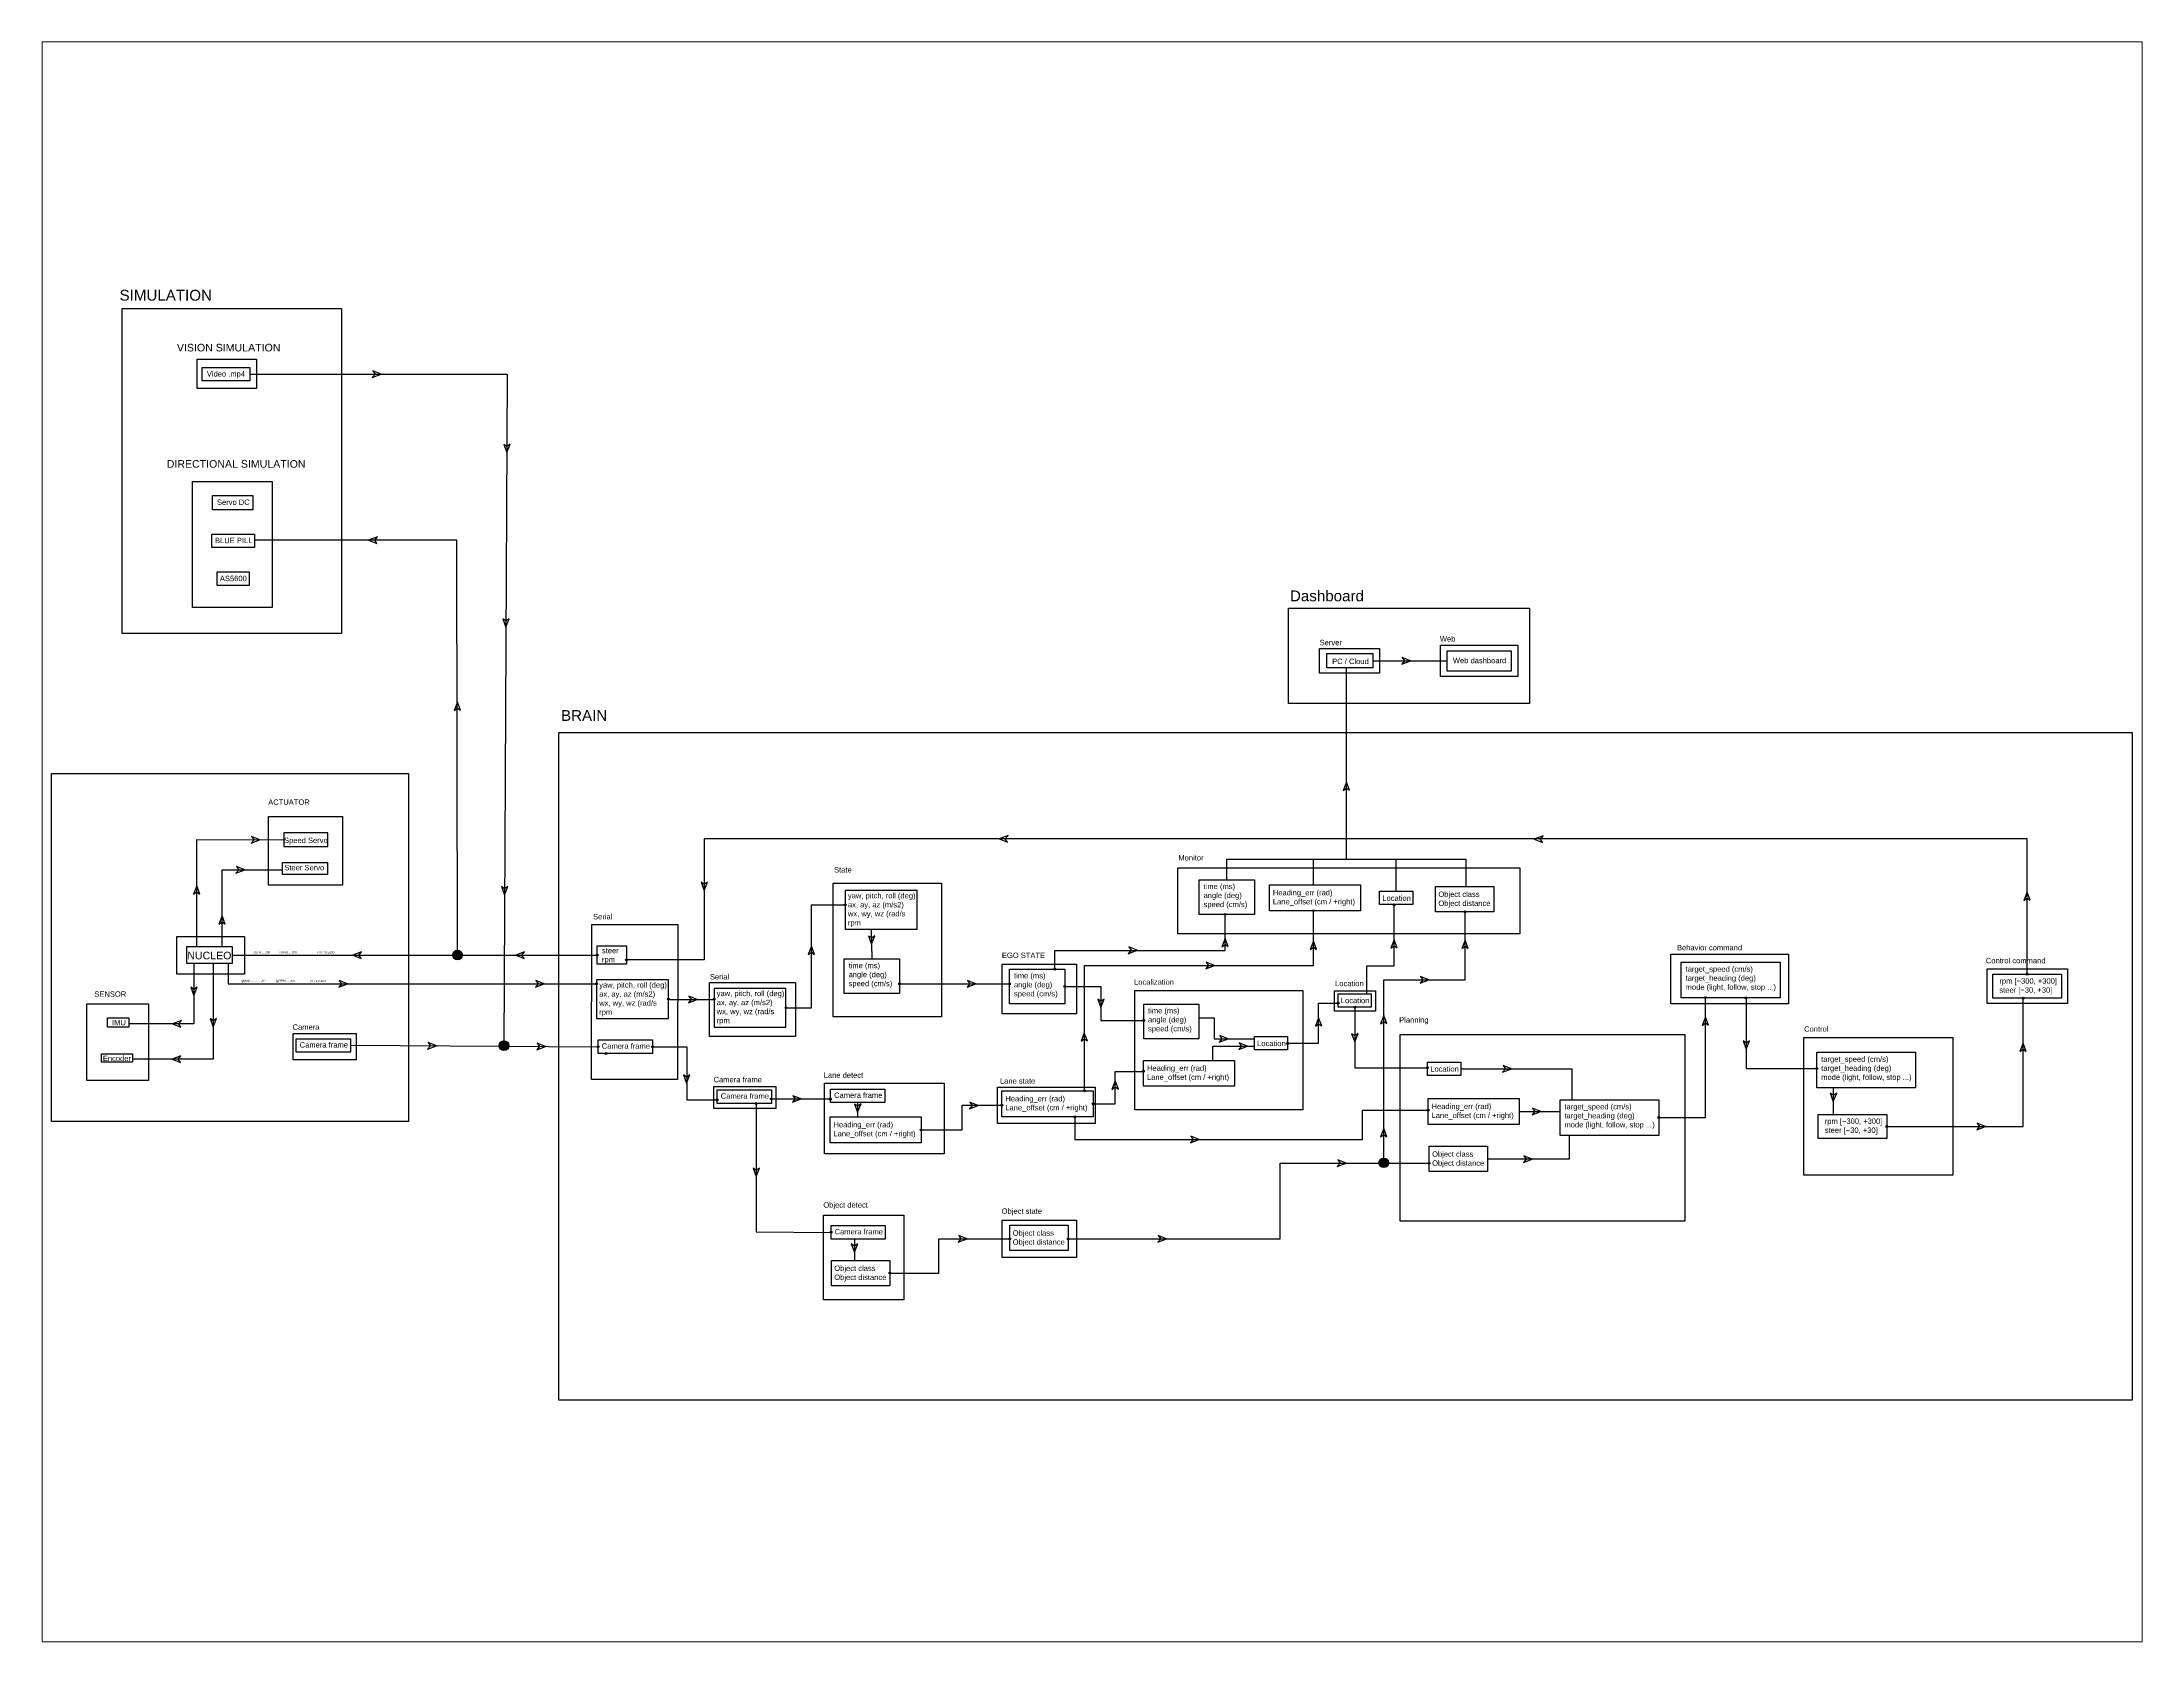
# Paper-space layout 'Layout1' of a CAD drawing. Header units: inches. Extents: x 1.05 to 9.45, y 0.8 to 7.2.
# The model-space entities are those that its viewports show. They can reach past a viewport. Long polylines and large blocks are cut down to what shows.
import ezdxf

# ---------------------------------------------------------------- set-up
doc = ezdxf.new("R2010")
doc.units = ezdxf.units.IN
doc.header["$LTSCALE"] = 15
doc.header["$MEASUREMENT"] = 0
for name, pattern in [('DASHED2', [0.375, 0.25, -0.125]), ('DOT', [0.25, 0, -0.25]), ('DOT2', [0.125, 0, -0.125])]:
    doc.linetypes.add(name, pattern=pattern)
for name, color, linetype in [('1', 8, 'DOT'), ('algorithm', 190, 'DASHED2'), ('module', 50, 'DASHED2'), ('topic', 90, 'DOT2')]:
    doc.layers.add(name, color=color, linetype=linetype)
doc.styles.get("Standard").update_dxf_attribs({"font": 'arial.ttf'})

msp = doc.modelspace()

# ---------------------------------------------------------------- hatches: boundary and pattern name
h = msp.add_hatch(color=256)
h.dxf.hatch_style = 1
h.paths.add_polyline_path([(2451.3, 1987.4, 0.414214), (2450.4, 1988.3), (2450.4, 1986.5, 0.414214)])
h.paths.add_polyline_path([(2450.4, 1987.4), (2449.6, 1987.4, 0.004896), (2449.6, 1987.4, 0.414214), (2450.4, 1986.5)])
h.paths.add_polyline_path([(2450.4, 1988.3, 0.408489), (2449.6, 1987.4), (2450.4, 1987.4)])
h = msp.add_hatch(color=256)
h.dxf.hatch_style = 1
h.paths.add_polyline_path([(2802.1, 1978.5, 0.414214), (2801.2, 1979.4), (2801.2, 1977.6, 0.414214)])
h.paths.add_polyline_path([(2801.2, 1978.5), (2800.4, 1978.5, 0.004896), (2800.4, 1978.5, 0.414214), (2801.2, 1977.6)])
h.paths.add_polyline_path([(2801.2, 1979.4, 0.408489), (2800.4, 1978.5), (2801.2, 1978.5)])
h = msp.add_hatch(color=256)
h.dxf.hatch_style = 1
h.paths.add_polyline_path([(2883.6, 1981.9, 0.414214), (2882.8, 1982.7), (2882.8, 1981, 0.414214)])
h.paths.add_polyline_path([(2882.8, 1981.9), (2881.9, 1981.9, 0.004896), (2881.9, 1981.9, 0.414214), (2882.8, 1981)])
h.paths.add_polyline_path([(2882.8, 1982.7, 0.408489), (2881.9, 1981.9), (2882.8, 1981.9)])
h = msp.add_hatch(color=256)
h.dxf.hatch_style = 1
h.paths.add_polyline_path([(2958.3, 1987.4, 0.414214), (2957.5, 1988.3), (2957.5, 1986.6, 0.414214)])
h.paths.add_polyline_path([(2957.5, 1987.5), (2956.6, 1987.5, 0.004896), (2956.6, 1987.4, 0.414214), (2957.5, 1986.6)])
h.paths.add_polyline_path([(2957.5, 1988.3, 0.408489), (2956.6, 1987.5), (2957.5, 1987.5)])
h = msp.add_hatch(color=256)
h.dxf.hatch_style = 1
h.paths.add_polyline_path([(3023.9, 1980.9, 0.414214), (3023, 1981.7), (3023, 1980, 0.414214)])
h.paths.add_polyline_path([(3023, 1980.9), (3022.2, 1980.9, 0.004896), (3022.2, 1980.9, 0.414214), (3023, 1980)])
h.paths.add_polyline_path([(3023, 1981.7, 0.408489), (3022.2, 1980.9), (3023, 1980.9)])
h = msp.add_hatch(color=256)
h.dxf.hatch_style = 1
h.paths.add_polyline_path([(2092.2, 1945.4, 0.414214), (2087.8, 1940.9), (2092.2, 1940.9)])
h.paths.add_polyline_path([(2092.2, 1945.4), (2092.2, 1940.9), (2096.6, 1940.9, 0.414214)])
h.paths.add_polyline_path([(2096.6, 1940.9), (2092.2, 1940.9), (2087.8, 1940.9, 1)])
h = msp.add_hatch(color=256)
h.dxf.hatch_style = 1
h.paths.add_polyline_path([(2221.9, 1940.9, 0.414214), (2221.1, 1941.8), (2221.1, 1940.1, 0.414214)])
h.paths.add_polyline_path([(2221.1, 1940.9), (2220.2, 1940.9, 0.004896), (2220.2, 1940.9, 0.414214), (2221.1, 1940.1)])
h.paths.add_polyline_path([(2221.1, 1941.8, 0.408489), (2220.2, 1940.9), (2221.1, 1940.9)])
h = msp.add_hatch(color=256)
h.dxf.hatch_style = 1
h.paths.add_polyline_path([(2249.1, 1936.5, 0.414214), (2248.3, 1937.3), (2248.3, 1935.6, 0.414214)])
h.paths.add_polyline_path([(2248.3, 1936.5), (2247.4, 1936.5, 0.004896), (2247.4, 1936.5, 0.414214), (2248.3, 1935.6)])
h.paths.add_polyline_path([(2248.3, 1937.3, 0.408489), (2247.4, 1936.5), (2248.3, 1936.5)])
h = msp.add_hatch(color=256)
h.dxf.hatch_style = 1
h.paths.add_polyline_path([(2644.7, 1927.9, 0.414214), (2643.9, 1928.8), (2643.9, 1927.1, 0.414214)])
h.paths.add_polyline_path([(2643.9, 1927.9), (2643, 1927.9, 0.004896), (2643, 1927.9, 0.414214), (2643.9, 1927.1)])
h.paths.add_polyline_path([(2643.9, 1928.8, 0.408489), (2643, 1927.9), (2643.9, 1927.9)])
h = msp.add_hatch(color=256)
h.dxf.hatch_style = 1
h.paths.add_polyline_path([(3542.9, 1923.3, 0.414214), (3542, 1924.2), (3542, 1922.5, 0.414214)])
h.paths.add_polyline_path([(3542, 1923.3), (3541.2, 1923.3, 0.004896), (3541.2, 1923.3, 0.414214), (3542, 1922.5)])
h.paths.add_polyline_path([(3542, 1924.2, 0.408489), (3541.2, 1923.3), (3542, 1923.3)])
h = msp.add_hatch(color=256)
h.dxf.hatch_style = 1
h.paths.add_polyline_path([(2221.5, 1914.4, 0.414214), (2220.6, 1915.3), (2220.6, 1913.6, 0.414214)])
h.paths.add_polyline_path([(2220.6, 1914.4), (2219.8, 1914.4, 0.004896), (2219.8, 1914.4, 0.414214), (2220.6, 1913.6)])
h.paths.add_polyline_path([(2220.6, 1915.3, 0.408489), (2219.8, 1914.4), (2220.6, 1914.4)])
h = msp.add_hatch(color=256)
h.dxf.hatch_style = 1
h.paths.add_polyline_path([(2330.1, 1900.1, 0.414214), (2329.2, 1901), (2329.2, 1899.2, 0.414214)])
h.paths.add_polyline_path([(2329.2, 1900.1), (2328.4, 1900.1, 0.004896), (2328.4, 1900.1, 0.414214), (2329.2, 1899.2)])
h.paths.add_polyline_path([(2329.2, 1901, 0.408489), (2328.4, 1900.1), (2329.2, 1900.1)])
h = msp.add_hatch(color=256)
h.dxf.hatch_style = 1
h.paths.add_polyline_path([(2501.3, 1914.4, 0.414214), (2500.4, 1915.3), (2500.4, 1913.6, 0.414214)])
h.paths.add_polyline_path([(2500.4, 1914.4), (2499.5, 1914.4, 0.004896), (2499.5, 1914.4, 0.414214), (2500.4, 1913.6)])
h.paths.add_polyline_path([(2500.4, 1915.3, 0.408489), (2499.5, 1914.4), (2500.4, 1914.4)])
h = msp.add_hatch(color=256)
h.dxf.hatch_style = 1
h.paths.add_polyline_path([(2603.1, 1914.4, 0.414214), (2602.2, 1915.3), (2602.2, 1913.6, 0.414214)])
h.paths.add_polyline_path([(2602.2, 1914.5), (2601.3, 1914.5, 0.004896), (2601.3, 1914.4, 0.414214), (2602.2, 1913.6)])
h.paths.add_polyline_path([(2602.2, 1915.3, 0.408489), (2601.3, 1914.5), (2602.2, 1914.5)])
h = msp.add_hatch(color=256)
h.dxf.hatch_style = 1
h.paths.add_polyline_path([(2654.1, 1911.9, 0.414214), (2653.2, 1912.8), (2653.2, 1911.1, 0.414214)])
h.paths.add_polyline_path([(2653.2, 1912), (2652.3, 1912, 0.004896), (2652.3, 1911.9, 0.414214), (2653.2, 1911.1)])
h.paths.add_polyline_path([(2653.2, 1912.8, 0.408489), (2652.3, 1912), (2653.2, 1912)])
h = msp.add_hatch(color=256)
h.dxf.hatch_style = 1
h.paths.add_polyline_path([(3245.8, 1901.6, 0.414214), (3245, 1902.5), (3245, 1900.7, 0.414214)])
h.paths.add_polyline_path([(3245, 1901.6), (3244.1, 1901.6, 0.004896), (3244.1, 1901.6, 0.414214), (3245, 1900.7)])
h.paths.add_polyline_path([(3245, 1902.5, 0.408489), (3244.1, 1901.6), (3245, 1901.6)])
h = msp.add_hatch(color=256)
h.dxf.hatch_style = 1
h.paths.add_polyline_path([(3283.2, 1901.5, 0.414214), (3282.3, 1902.3), (3282.3, 1900.6, 0.414214)])
h.paths.add_polyline_path([(3282.3, 1901.5), (3281.5, 1901.5, 0.004896), (3281.5, 1901.5, 0.414214), (3282.3, 1900.6)])
h.paths.add_polyline_path([(3282.3, 1902.3, 0.408489), (3281.5, 1901.5), (3282.3, 1901.5)])
h = msp.add_hatch(color=256)
h.dxf.hatch_style = 1
h.paths.add_polyline_path([(3539.2, 1901.1, 0.414214), (3538.3, 1901.9), (3538.3, 1900.2, 0.414214)])
h.paths.add_polyline_path([(3538.3, 1901.1), (3537.5, 1901.1, 0.004896), (3537.5, 1901.1, 0.414214), (3538.3, 1900.2)])
h.paths.add_polyline_path([(3538.3, 1901.9, 0.408489), (3537.5, 1901.1), (3538.3, 1901.1)])
h = msp.add_hatch(color=256)
h.dxf.hatch_style = 1
h.paths.add_polyline_path([(2287.9, 1900.1, 0.414214), (2287, 1900.9), (2287, 1899.2, 0.414214)])
h.paths.add_polyline_path([(2287, 1900.1), (2286.2, 1900.1, 0.004896), (2286.2, 1900.1, 0.414214), (2287, 1899.2)])
h.paths.add_polyline_path([(2287, 1900.9, 0.408489), (2286.2, 1900.1), (2287, 1900.1)])
h = msp.add_hatch(color=256)
h.dxf.hatch_style = 1
h.paths.add_polyline_path([(2396.5, 1892.3, 0.414214), (2395.6, 1893.1), (2395.6, 1891.4, 0.414214)])
h.paths.add_polyline_path([(2395.6, 1892.3), (2394.7, 1892.3, 0.004896), (2394.7, 1892.3, 0.414214), (2395.6, 1891.4)])
h.paths.add_polyline_path([(2395.6, 1893.1, 0.408489), (2394.7, 1892.3), (2395.6, 1892.3)])
h = msp.add_hatch(color=256)
h.dxf.hatch_style = 1
h.paths.add_polyline_path([(2906.4, 1896.5, 0.414214), (2905.5, 1897.4), (2905.5, 1895.6, 0.414214)])
h.paths.add_polyline_path([(2905.5, 1896.5), (2904.7, 1896.5, 0.004896), (2904.7, 1896.5, 0.414214), (2905.5, 1895.6)])
h.paths.add_polyline_path([(2905.5, 1897.4, 0.408489), (2904.7, 1896.5), (2905.5, 1896.5)])
h = msp.add_hatch(color=256)
h.dxf.hatch_style = 1
h.paths.add_polyline_path([(2921.7, 1892.9, 0.414214), (2920.9, 1893.7), (2920.9, 1892, 0.414214)])
h.paths.add_polyline_path([(2920.9, 1892.9), (2920, 1892.9, 0.004896), (2920, 1892.9, 0.414214), (2920.9, 1892)])
h.paths.add_polyline_path([(2920.9, 1893.7, 0.408489), (2920, 1892.9), (2920.9, 1892.9)])
h = msp.add_hatch(color=256)
h.dxf.hatch_style = 1
h.paths.add_polyline_path([(2726.9, 1880.4, 0.414214), (2726, 1881.3), (2726, 1879.5, 0.414214)])
h.paths.add_polyline_path([(2726, 1880.4), (2725.1, 1880.4, 0.004896), (2725.1, 1880.4, 0.414214), (2726, 1879.5)])
h.paths.add_polyline_path([(2726, 1881.3, 0.408489), (2725.1, 1880.4), (2726, 1880.4)])
h = msp.add_hatch(color=256)
h.dxf.hatch_style = 1
h.paths.add_polyline_path([(2135.1, 1861.6, 0.414214), (2130.6, 1857.2), (2135.1, 1857.2)])
h.paths.add_polyline_path([(2135.1, 1861.6), (2135.1, 1857.2), (2139.5, 1857.2, 0.414214)])
h.paths.add_polyline_path([(2139.5, 1857.2), (2135.1, 1857.2), (2130.6, 1857.2, 1)])
h = msp.add_hatch(color=256)
h.dxf.hatch_style = 1
h.paths.add_polyline_path([(2223, 1856.3, 0.414214), (2222.2, 1857.1), (2222.2, 1855.4, 0.414214)])
h.paths.add_polyline_path([(2222.2, 1856.3), (2221.3, 1856.3, 0.004896), (2221.3, 1856.3, 0.414214), (2222.2, 1855.4)])
h.paths.add_polyline_path([(2222.2, 1857.1, 0.408489), (2221.3, 1856.3), (2222.2, 1856.3)])
h = msp.add_hatch(color=256)
h.dxf.hatch_style = 1
h.paths.add_polyline_path([(2230.3, 1850, 0.414214), (2229.4, 1850.8), (2229.4, 1849.1, 0.414214)])
h.paths.add_polyline_path([(2229.4, 1850), (2228.6, 1850, 0.004896), (2228.6, 1850, 0.414214), (2229.4, 1849.1)])
h.paths.add_polyline_path([(2229.4, 1850.8, 0.408489), (2228.6, 1850), (2229.4, 1850)])
h = msp.add_hatch(color=256)
h.dxf.hatch_style = 1
h.paths.add_polyline_path([(2273, 1856.3, 0.414214), (2272.2, 1857.1), (2272.2, 1855.4, 0.414214)])
h.paths.add_polyline_path([(2272.2, 1856.3), (2271.3, 1856.3, 0.004896), (2271.3, 1856.3, 0.414214), (2272.2, 1855.4)])
h.paths.add_polyline_path([(2272.2, 1857.1, 0.408489), (2271.3, 1856.3), (2272.2, 1856.3)])
h = msp.add_hatch(color=256)
h.dxf.hatch_style = 1
h.paths.add_polyline_path([(2859.8, 1859.3, 0.414214), (2858.9, 1860.2), (2858.9, 1858.5, 0.414214)])
h.paths.add_polyline_path([(2858.9, 1859.4), (2858.1, 1859.4, 0.004896), (2858.1, 1859.3, 0.414214), (2858.9, 1858.5)])
h.paths.add_polyline_path([(2858.9, 1860.2, 0.408489), (2858.1, 1859.4), (2858.9, 1859.4)])
h = msp.add_hatch(color=256)
h.dxf.hatch_style = 1
h.paths.add_polyline_path([(2726.8, 1833.6, 0.414214), (2725.9, 1834.4), (2725.9, 1832.7, 0.414214)])
h.paths.add_polyline_path([(2725.9, 1833.6), (2725, 1833.6, 0.004896), (2725, 1833.6, 0.414214), (2725.9, 1832.7)])
h.paths.add_polyline_path([(2725.9, 1834.4, 0.408489), (2725, 1833.6), (2725.9, 1833.6)])
h = msp.add_hatch(color=256)
h.dxf.hatch_style = 1
h.paths.add_polyline_path([(2989, 1836.9, 0.414214), (2988.1, 1837.7), (2988.1, 1836, 0.414214)])
h.paths.add_polyline_path([(2988.1, 1836.9), (2987.2, 1836.9, 0.004896), (2987.2, 1836.9, 0.414214), (2988.1, 1836)])
h.paths.add_polyline_path([(2988.1, 1837.7, 0.408489), (2987.2, 1836.9), (2988.1, 1836.9)])
h = msp.add_hatch(color=256)
h.dxf.hatch_style = 1
h.paths.add_polyline_path([(3348.6, 1836.1, 0.414214), (3347.7, 1836.9), (3347.7, 1835.2, 0.414214)])
h.paths.add_polyline_path([(3347.7, 1836.1), (3346.8, 1836.1, 0.004896), (3346.8, 1836.1, 0.414214), (3347.7, 1835.2)])
h.paths.add_polyline_path([(3347.7, 1836.9, 0.408489), (3346.8, 1836.1), (3347.7, 1836.1)])
h = msp.add_hatch(color=256)
h.dxf.hatch_style = 1
h.paths.add_polyline_path([(2332.8, 1807.2, 0.414214), (2332, 1808), (2332, 1806.3, 0.414214)])
h.paths.add_polyline_path([(2332, 1807.2), (2331.1, 1807.2, 0.004896), (2331.1, 1807.2, 0.414214), (2332, 1806.3)])
h.paths.add_polyline_path([(2332, 1808, 0.408489), (2331.1, 1807.2), (2332, 1807.2)])
h = msp.add_hatch(color=256)
h.dxf.hatch_style = 1
h.paths.add_polyline_path([(2368.9, 1803.8, 0.414214), (2368, 1804.7), (2368, 1803, 0.414214)])
h.paths.add_polyline_path([(2368, 1803.9), (2367.1, 1803.9, 0.004896), (2367.1, 1803.8, 0.414214), (2368, 1803)])
h.paths.add_polyline_path([(2368, 1804.7, 0.408489), (2367.1, 1803.9), (2368, 1803.9)])
h = msp.add_hatch(color=256)
h.dxf.hatch_style = 1
h.paths.add_polyline_path([(2382.9, 1808, 0.414214), (2382, 1808.9), (2382, 1807.1, 0.414214)])
h.paths.add_polyline_path([(2382, 1808), (2381.2, 1808, 0.004896), (2381.2, 1808, 0.414214), (2382, 1807.1)])
h.paths.add_polyline_path([(2382, 1808.9, 0.408489), (2381.2, 1808), (2382, 1808)])
h = msp.add_hatch(color=256)
h.dxf.hatch_style = 1
h.paths.add_polyline_path([(2437.6, 1807.9, 0.414214), (2436.7, 1808.8), (2436.7, 1807.1, 0.414214)])
h.paths.add_polyline_path([(2436.7, 1807.9), (2435.9, 1807.9, 0.004896), (2435.9, 1807.9, 0.414214), (2436.7, 1807.1)])
h.paths.add_polyline_path([(2436.7, 1808.8, 0.408489), (2435.9, 1807.9), (2436.7, 1807.9)])
h = msp.add_hatch(color=256)
h.dxf.hatch_style = 1
h.paths.add_polyline_path([(2672, 1815.5, 0.414214), (2671.2, 1816.3), (2671.2, 1814.6, 0.414214)])
h.paths.add_polyline_path([(2671.2, 1815.5), (2670.3, 1815.5, 0.004896), (2670.3, 1815.5, 0.414214), (2671.2, 1814.6)])
h.paths.add_polyline_path([(2671.2, 1816.3, 0.408489), (2670.3, 1815.5), (2671.2, 1815.5)])
h = msp.add_hatch(color=256)
h.dxf.hatch_style = 1
h.paths.add_polyline_path([(2680.1, 1803.5, 0.414214), (2679.2, 1804.4), (2679.2, 1802.7, 0.414214)])
h.paths.add_polyline_path([(2679.2, 1803.5), (2678.4, 1803.5, 0.004896), (2678.4, 1803.5, 0.414214), (2679.2, 1802.7)])
h.paths.add_polyline_path([(2679.2, 1804.4, 0.408489), (2678.4, 1803.5), (2679.2, 1803.5)])
h = msp.add_hatch(color=256)
h.dxf.hatch_style = 1
h.paths.add_polyline_path([(2595.9, 1802.2, 0.414214), (2595, 1803), (2595, 1801.3, 0.414214)])
h.paths.add_polyline_path([(2595, 1802.2), (2594.2, 1802.2, 0.004896), (2594.2, 1802.2, 0.414214), (2595, 1801.3)])
h.paths.add_polyline_path([(2595, 1803, 0.408489), (2594.2, 1802.2), (2595, 1802.2)])
h = msp.add_hatch(color=256)
h.dxf.hatch_style = 1
h.paths.add_polyline_path([(2663.1, 1791.5, 0.414214), (2662.3, 1792.4), (2662.3, 1790.7, 0.414214)])
h.paths.add_polyline_path([(2662.3, 1791.6), (2661.4, 1791.6, 0.004896), (2661.4, 1791.5, 0.414214), (2662.3, 1790.7)])
h.paths.add_polyline_path([(2662.3, 1792.4, 0.408489), (2661.4, 1791.6), (2662.3, 1791.6)])
h = msp.add_hatch(color=256)
h.dxf.hatch_style = 1
h.paths.add_polyline_path([(2989.6, 1797.7, 0.414214), (2988.7, 1798.5), (2988.7, 1796.8, 0.414214)])
h.paths.add_polyline_path([(2988.7, 1797.7), (2987.9, 1797.7, 0.004896), (2987.9, 1797.7, 0.414214), (2988.7, 1796.8)])
h.paths.add_polyline_path([(2988.7, 1798.5, 0.408489), (2987.9, 1797.7), (2988.7, 1797.7)])
h = msp.add_hatch(color=256)
h.dxf.hatch_style = 1
h.paths.add_polyline_path([(3202.7, 1790.8, 0.414214), (3201.8, 1791.6), (3201.8, 1789.9, 0.414214)])
h.paths.add_polyline_path([(3201.8, 1790.8), (3201, 1790.8, 0.004896), (3201, 1790.8, 0.414214), (3201.8, 1789.9)])
h.paths.add_polyline_path([(3201.8, 1791.6, 0.408489), (3201, 1790.8), (3201.8, 1790.8)])
h = msp.add_hatch(color=256)
h.dxf.hatch_style = 1
h.paths.add_polyline_path([(2521.3, 1779.4, 0.414214), (2520.5, 1780.3), (2520.5, 1778.6, 0.414214)])
h.paths.add_polyline_path([(2520.5, 1779.4), (2519.6, 1779.4, 0.004896), (2519.6, 1779.4, 0.414214), (2520.5, 1778.6)])
h.paths.add_polyline_path([(2520.5, 1780.3, 0.408489), (2519.6, 1779.4), (2520.5, 1779.4)])
h = msp.add_hatch(color=256)
h.dxf.hatch_style = 1
h.paths.add_polyline_path([(3413.2, 1782.6, 0.414214), (3412.3, 1783.5), (3412.3, 1781.8, 0.414214)])
h.paths.add_polyline_path([(3412.3, 1782.6), (3411.5, 1782.6, 0.004896), (3411.5, 1782.6, 0.414214), (3412.3, 1781.8)])
h.paths.add_polyline_path([(3412.3, 1783.5, 0.408489), (3411.5, 1782.6), (3412.3, 1782.6)])
h = msp.add_hatch(color=256)
h.dxf.hatch_style = 1
h.paths.add_polyline_path([(2947.8, 1753.4, 0.414214), (2943.3, 1749), (2947.8, 1749)])
h.paths.add_polyline_path([(2947.8, 1753.4), (2947.8, 1749), (2952.2, 1749, 0.414214)])
h.paths.add_polyline_path([(2952.2, 1749), (2947.8, 1749), (2943.3, 1749, 1)])
h = msp.add_hatch(color=256)
h.dxf.hatch_style = 1
h.paths.add_polyline_path([(2990.7, 1748.6, 0.414214), (2989.8, 1749.5), (2989.8, 1747.8, 0.414214)])
h.paths.add_polyline_path([(2989.8, 1748.6), (2989, 1748.6, 0.004896), (2989, 1748.6, 0.414214), (2989.8, 1747.8)])
h.paths.add_polyline_path([(2989.8, 1749.5, 0.408489), (2989, 1748.6), (2989.8, 1748.6)])
h = msp.add_hatch(color=256)
h.dxf.hatch_style = 1
h.paths.add_polyline_path([(2438.1, 1684.9, 0.414214), (2437.2, 1685.8), (2437.2, 1684, 0.414214)])
h.paths.add_polyline_path([(2437.2, 1684.9), (2436.3, 1684.9, 0.004896), (2436.3, 1684.9, 0.414214), (2437.2, 1684)])
h.paths.add_polyline_path([(2437.2, 1685.8, 0.408489), (2436.3, 1684.9), (2437.2, 1684.9)])
h = msp.add_hatch(color=256)
h.dxf.hatch_style = 1
h.paths.add_polyline_path([(2603.3, 1678.7, 0.414214), (2602.4, 1679.6), (2602.4, 1677.9, 0.414214)])
h.paths.add_polyline_path([(2602.4, 1678.7), (2601.6, 1678.7, 0.004896), (2601.6, 1678.7, 0.414214), (2602.4, 1677.9)])
h.paths.add_polyline_path([(2602.4, 1679.6, 0.408489), (2601.6, 1678.7), (2602.4, 1678.7)])
h = msp.add_hatch(color=256)
h.dxf.hatch_style = 1
h.paths.add_polyline_path([(2657.1, 1678.7, 0.414214), (2656.2, 1679.6), (2656.2, 1677.8, 0.414214)])
h.paths.add_polyline_path([(2656.2, 1678.7), (2655.4, 1678.7, 0.004896), (2655.4, 1678.7, 0.414214), (2656.2, 1677.8)])
h.paths.add_polyline_path([(2656.2, 1679.6, 0.408489), (2655.4, 1678.7), (2656.2, 1678.7)])
h = msp.add_hatch(color=256)
h.dxf.hatch_style = 1
h.paths.add_polyline_path([(2492.4, 1647.2, 0.414214), (2491.5, 1648), (2491.5, 1646.3, 0.414214)])
h.paths.add_polyline_path([(2491.5, 1647.2), (2490.6, 1647.2, 0.004896), (2490.6, 1647.2, 0.414214), (2491.5, 1646.3)])
h.paths.add_polyline_path([(2491.5, 1648, 0.408489), (2490.6, 1647.2), (2491.5, 1647.2)])

# ---------------------------------------------------------------- linework, layer by layer
for p, q in [((1900.2, 2477.5), (2138.1, 2477.5)), ((2013.5, 2474.4), (2021.6, 2477.5)), ((2016.1, 2477.5), (2013.5, 2474.4)), ((2021.6, 2477.5), (2013.9, 2480.6)), ((2013.9, 2480.6), (2016.1, 2477.5)), ((2138.1, 2477.5), (2135, 1856.7)), ((2134.9, 2412.6), (2137.7, 2405)), ((2137.7, 2410.6), (2134.9, 2412.6)), ((2137.7, 2405), (2140.8, 2412.7)), ((2140.8, 2412.7), (2137.7, 2410.6)), ((2091.5, 2324.3), (1904.8, 2324.3)), ((2018.3, 2327.3), (2010.1, 2324.2)), ((2010.1, 2324.2), (2017.8, 2321.1)), ((2015.7, 2324.2), (2018.3, 2327.3)), ((2017.8, 2321.1), (2015.7, 2324.2)), ((2092.2, 1940.9), (2091.5, 2324.3)), ((2134.1, 2251.5), (2136.9, 2243.9)), ((2136.9, 2249.5), (2134.1, 2251.5)), ((2136.9, 2243.9), (2140, 2251.6)), ((2140, 2251.6), (2136.9, 2249.5)), ((2937.6, 2212.8), (3006.3, 2212.8)), ((2964.4, 2209.7), (2972.5, 2212.8)), ((2967, 2212.8), (2964.4, 2209.7)), ((2972.5, 2212.8), (2964.8, 2215.9)), ((2964.8, 2215.9), (2967, 2212.8)), ((2913.2, 2029.6), (2913.2, 2206.1)), ((2092.2, 2174.6), (2089.1, 2166.9)), ((2095, 2167), (2092.2, 2174.6)), ((2089.1, 2166.9), (2092.2, 2169)), ((2092.2, 2169), (2095, 2167)), ((2913.2, 2100.7), (2910.1, 2093)), ((2910.1, 2093), (2913.2, 2095.2)), ((2916, 2093.1), (2913.2, 2100.7)), ((2913.2, 2095.2), (2916, 2093.1)), ((1851.3, 1948.5), (1851.3, 2047.6)), ((1851.3, 2047.6), (1931.9, 2047.4)), ((1901.6, 2044.3), (1909.7, 2047.4)), ((1904.2, 2047.4), (1901.6, 2044.3)), ((1909.7, 2047.4), (1902, 2050.5)), ((1902, 2050.5), (1904.2, 2047.4)), ((3542.1, 2048.3), (2320.1, 2048.3)), ((2320.1, 2048.3), (2320.1, 1936.5)), ((2600.7, 2051.3), (2592.6, 2048.2)), ((2592.6, 2048.2), (2600.3, 2045.1)), ((2598.1, 2048.2), (2600.7, 2051.3)), ((2600.3, 2045.1), (2598.1, 2048.2)), ((3094.9, 2051.2), (3086.8, 2048.1)), ((3086.8, 2048.1), (3094.5, 2045)), ((3092.4, 2048.1), (3094.9, 2051.2)), ((3094.5, 2045), (3092.4, 2048.1)), ((3542.1, 1923.2), (3542.1, 2048.3)), ((1874.8, 1948.9), (1874.8, 2019.7)), ((1874.8, 2019.7), (1930.4, 2019.7)), ((1887.5, 2016.6), (1895.6, 2019.7)), ((1890.1, 2019.7), (1887.5, 2016.6)), ((1895.6, 2019.7), (1887.9, 2022.8)), ((1887.9, 2022.8), (1890.1, 2019.7)), ((2802.8, 2010.4), (2802.8, 2029.6)), ((2802.8, 2029.6), (3023.7, 2029.6)), ((2882.7, 2005.8), (2882.7, 2029.6)), ((2959.1, 1999.8), (2959.1, 2029.6)), ((3023.7, 2029.6), (3023.7, 2004.4)), ((1851.3, 2004.9), (1848.3, 1997.2)), ((1848.3, 1997.2), (1851.3, 1999.4)), ((1854.2, 1997.3), (1851.3, 2004.9)), ((1851.3, 1999.4), (1854.2, 1997.3)), ((2132.8, 2004.2), (2135.7, 1996.6)), ((2135.7, 2002.1), (2132.8, 2004.2)), ((2135.7, 1996.6), (2138.8, 2004.3)), ((2138.8, 2004.3), (2135.7, 2002.1)), ((2317.2, 2008.2), (2320.1, 2000.6)), ((2320.1, 2006.1), (2317.2, 2008.2)), ((2320.1, 2000.6), (2323.2, 2008.3)), ((2323.2, 2008.3), (2320.1, 2006.1)), ((3542, 1999.1), (3538.9, 1991.4)), ((3544.8, 1991.5), (3542, 1999.1)), ((2419.3, 1892.2), (2419.3, 1987.4)), ((2419.3, 1987.4), (2450.4, 1987.4)), ((2882.8, 1931.4), (2882.8, 1981.9)), ((2957.5, 1931), (2957.5, 1987.5)), ((3023, 1918.1), (3023, 1980.8)), ((3538.9, 1991.4), (3542, 1993.5)), ((3542, 1993.5), (3544.8, 1991.5)), ((1874.7, 1977.2), (1871.6, 1969.5)), ((1871.6, 1969.5), (1874.7, 1971.7)), ((1877.5, 1969.6), (1874.7, 1977.2)), ((1874.7, 1971.7), (1877.5, 1969.6)), ((2801.2, 1945.2), (2801.2, 1978.4)), ((1884, 1940.9), (2221.2, 1940.9)), ((2003.6, 1944), (1995.5, 1940.9)), ((1995.5, 1940.9), (2003.2, 1937.8)), ((2001, 1940.9), (2003.6, 1944)), ((2003.2, 1937.8), (2001, 1940.9)), ((2154.2, 1944), (2146.1, 1940.9)), ((2146.1, 1940.9), (2153.8, 1937.8)), ((2151.6, 1940.9), (2154.2, 1944)), ((2153.8, 1937.8), (2151.6, 1940.9)), ((2419.2, 1949.1), (2416.1, 1941.4)), ((2416.1, 1941.4), (2419.2, 1943.5)), ((2422, 1941.5), (2419.2, 1949.1)), ((2419.2, 1943.5), (2422, 1941.5)), ((2643.9, 1927.9), (2643.9, 1945.2)), ((2643.9, 1945.2), (2801.2, 1945.2)), ((2711.8, 1942.2), (2719.9, 1945.3)), ((2714.4, 1945.3), (2711.8, 1942.2)), ((2719.9, 1945.3), (2712.2, 1948.4)), ((2712.2, 1948.4), (2714.4, 1945.3)), ((2801.2, 1956.3), (2798.1, 1948.6)), ((2798.1, 1948.6), (2801.2, 1950.8)), ((2804, 1948.7), (2801.2, 1956.3)), ((2801.2, 1950.8), (2804, 1948.7)), ((2882.7, 1953.8), (2879.7, 1946.1)), ((2879.7, 1946.1), (2882.7, 1948.3)), ((2885.6, 1946.2), (2882.7, 1953.8)), ((2882.7, 1948.3), (2885.6, 1946.2)), ((2957.3, 1955.1), (2954.3, 1947.4)), ((2954.3, 1947.4), (2957.3, 1949.5)), ((2960.2, 1947.5), (2957.3, 1955.1)), ((2957.3, 1949.5), (2960.2, 1947.5)), ((3022.9, 1954.6), (3019.9, 1946.9)), ((3019.9, 1946.9), (3022.9, 1949.1)), ((3025.8, 1947), (3022.9, 1954.6)), ((3022.9, 1949.1), (3025.8, 1947)), ((1848.5, 1933), (1848.5, 1877.3)), ((1866.6, 1933), (1866.6, 1844.8)), ((1880.4, 1932.9), (1880.4, 1914.3)), ((2320.1, 1936.5), (2248.3, 1936.5)), ((2671.2, 1815.5), (2671.2, 1931.4)), ((2671.2, 1931.4), (2882.8, 1931.4)), ((2783.3, 1928.3), (2791.4, 1931.4)), ((2785.9, 1931.4), (2783.3, 1928.3)), ((2791.4, 1931.4), (2783.7, 1934.5)), ((2783.7, 1934.5), (2785.9, 1931.4)), ((2932.1, 1905.2), (2932.1, 1931)), ((2932.1, 1931), (2957.5, 1931)), ((2989.5, 1918), (2981.8, 1921.1)), ((2981.8, 1921.1), (2983.9, 1918)), ((1845.7, 1911.2), (1848.5, 1903.6)), ((1848.5, 1909.1), (1845.7, 1911.2)), ((1848.5, 1903.6), (1851.6, 1911.3)), ((1851.6, 1911.3), (1848.5, 1909.1)), ((1880.4, 1914.3), (2220.2, 1914.4)), ((1982.5, 1911.3), (1990.6, 1914.4)), ((1985.1, 1914.4), (1982.5, 1911.3)), ((1990.6, 1914.4), (1982.9, 1917.5)), ((1982.9, 1917.5), (1985.1, 1914.4)), ((2164.2, 1911.3), (2172.3, 1914.4)), ((2166.8, 1914.4), (2164.2, 1911.3)), ((2172.3, 1914.4), (2164.6, 1917.5)), ((2164.6, 1917.5), (2166.8, 1914.4)), ((2313.5, 1900), (2305.8, 1903.1)), ((2305.8, 1903.1), (2308, 1900)), ((2500.4, 1914.4), (2602.2, 1914.4)), ((2562.9, 1911.2), (2571, 1914.3)), ((2565.5, 1914.3), (2562.9, 1911.2)), ((2571, 1914.3), (2563.3, 1917.4)), ((2563.3, 1917.4), (2565.5, 1914.3)), ((2653.2, 1911.9), (2686.3, 1911.9)), ((2686.3, 1911.9), (2686.3, 1880.4)), ((2947.9, 1748.6), (2947.9, 1918.1)), ((2947.9, 1918.1), (3023, 1918.1)), ((2981.4, 1915), (2989.5, 1918)), ((2983.9, 1918), (2981.4, 1915)), ((3245, 1790.8), (3245, 1901.5)), ((3282.4, 1901.5), (3282.4, 1836)), ((3538.3, 1782.6), (3538.3, 1901)), ((1863.8, 1882.3), (1866.6, 1874.7)), ((1866.6, 1880.2), (1863.8, 1882.3)), ((1866.6, 1874.7), (1869.7, 1882.4)), ((1869.7, 1882.4), (1866.6, 1880.2)), ((2287, 1900), (2329.2, 1900)), ((2305.4, 1896.9), (2313.5, 1900)), ((2308, 1900), (2305.4, 1896.9)), ((2395.6, 1892.2), (2419.3, 1892.2)), ((2683.5, 1900.2), (2686.3, 1892.6)), ((2686.3, 1898.1), (2683.5, 1900.2)), ((2686.3, 1892.6), (2689.4, 1900.3)), ((2689.4, 1900.3), (2686.3, 1898.1)), ((2887.6, 1883.1), (2884.6, 1875.4)), ((2887.6, 1859.4), (2887.6, 1896.5)), ((2887.6, 1896.5), (2905.5, 1896.5)), ((2890.5, 1875.5), (2887.6, 1883.1)), ((2920.9, 1892.9), (2920.9, 1836.8)), ((2947.8, 1885.2), (2944.7, 1877.5)), ((2950.7, 1877.6), (2947.8, 1885.2)), ((3244.9, 1883.7), (3241.8, 1876)), ((3247.7, 1876.1), (3244.9, 1883.7)), ((1848.5, 1877.3), (1788.5, 1877.3)), ((1837.1, 1880.4), (1828.9, 1877.3)), ((1828.9, 1877.3), (1836.6, 1874.2)), ((1834.5, 1877.3), (1837.1, 1880.4)), ((1836.6, 1874.2), (1834.5, 1877.3)), ((2671.1, 1869.2), (2668.1, 1861.5)), ((2668.1, 1861.5), (2671.1, 1863.7)), ((2674, 1861.7), (2671.1, 1869.2)), ((2671.1, 1863.7), (2674, 1861.7)), ((2686.3, 1880.4), (2726, 1880.4)), ((2884.6, 1875.4), (2887.6, 1877.5)), ((2887.6, 1877.5), (2890.5, 1875.5)), ((2918, 1868.3), (2920.9, 1860.7)), ((2920.9, 1866.3), (2918, 1868.3)), ((2920.9, 1860.7), (2924, 1868.4)), ((2924, 1868.4), (2920.9, 1866.3)), ((2944.7, 1877.5), (2947.8, 1879.6)), ((2947.8, 1879.6), (2950.7, 1877.6)), ((3241.8, 1876), (3244.9, 1878.2)), ((3244.9, 1878.2), (3247.7, 1876.1)), ((1866.6, 1844.8), (1792, 1844.8)), ((1836.6, 1847.9), (1828.5, 1844.8)), ((1828.5, 1844.8), (1836.2, 1841.7)), ((1834, 1844.8), (1836.6, 1847.9)), ((1836.2, 1841.7), (1834, 1844.8)), ((1993.2, 1857.6), (2222.1, 1856.3)), ((2064.6, 1853.9), (2072.7, 1857)), ((2067.2, 1857), (2064.6, 1853.9)), ((2072.7, 1857), (2065, 1860.1)), ((2065, 1860.1), (2067.2, 1857)), ((2165.4, 1853.4), (2173.5, 1856.5)), ((2168, 1856.5), (2165.4, 1853.4)), ((2173.5, 1856.5), (2165.8, 1859.5)), ((2165.8, 1859.5), (2168, 1856.5)), ((2272.2, 1856.3), (2303.9, 1856.3)), ((2303.9, 1856.3), (2303.9, 1807.2)), ((2858.9, 1859.4), (2887.6, 1859.4)), ((3279.6, 1861.6), (3282.4, 1854)), ((3282.4, 1859.5), (3279.6, 1861.6)), ((3282.4, 1854), (3285.5, 1861.7)), ((3285.5, 1861.7), (3282.4, 1859.5)), ((3538.3, 1859.4), (3535.2, 1851.7)), ((3535.2, 1851.7), (3538.3, 1853.9)), ((3541.1, 1851.8), (3538.3, 1859.4)), ((3538.3, 1853.9), (3541.1, 1851.8)), ((2301, 1830.3), (2303.8, 1822.7)), ((2303.8, 1828.2), (2301, 1830.3)), ((2303.8, 1822.7), (2306.9, 1830.4)), ((2306.9, 1830.4), (2303.8, 1828.2)), ((2699.8, 1824.6), (2696.7, 1816.9)), ((2699.7, 1803.5), (2699.7, 1833.5)), ((2699.7, 1833.5), (2725.9, 1833.5)), ((2702.6, 1817), (2699.8, 1824.6)), ((2920.9, 1836.8), (2988.1, 1836.8)), ((3282.4, 1836), (3347.7, 1836)), ((2303.9, 1807.2), (2332, 1807.2)), ((2382.1, 1808), (2436.8, 1808)), ((2401.5, 1804.9), (2409.6, 1808)), ((2404.1, 1808), (2401.5, 1804.9)), ((2409.6, 1808), (2401.9, 1811)), ((2401.9, 1811), (2404.1, 1808)), ((2573.2, 1802.1), (2565.5, 1805.2)), ((2565.5, 1805.2), (2567.6, 1802.1)), ((2696.7, 1816.9), (2699.8, 1819.1)), ((2699.8, 1819.1), (2702.6, 1817)), ((2368, 1803.8), (2368, 1685.4)), ((2558.4, 1779.5), (2558.3, 1802.2)), ((2558.3, 1802.2), (2595.1, 1802.2)), ((2565, 1799), (2573.2, 1802.1)), ((2567.6, 1802.1), (2565, 1799)), ((2662.3, 1791.6), (2662.3, 1770.6)), ((2679.2, 1803.5), (2699.7, 1803.5)), ((2928, 1770.6), (2928, 1797.7)), ((2928, 1797.7), (2988.8, 1797.7)), ((3201.9, 1790.8), (3245, 1790.8)), ((3503.6, 1782.5), (3495.9, 1785.6)), ((3495.9, 1785.6), (3498.1, 1782.5)), ((2520.4, 1779.5), (2558.4, 1779.5)), ((2662.3, 1770.6), (2928, 1770.6)), ((2769.2, 1767.5), (2777.3, 1770.6)), ((2771.8, 1770.6), (2769.2, 1767.5)), ((2777.3, 1770.6), (2769.6, 1773.7)), ((2769.6, 1773.7), (2771.8, 1770.6)), ((2947.9, 1780.6), (2944.8, 1772.9)), ((2944.8, 1772.9), (2947.9, 1775.1)), ((2950.7, 1773), (2947.9, 1780.6)), ((2947.9, 1775.1), (2950.7, 1773)), ((3412.4, 1782.6), (3538.3, 1782.6)), ((3495.5, 1779.4), (3503.6, 1782.5)), ((3498.1, 1782.5), (3495.5, 1779.4)), ((2852.1, 1678.7), (2852.1, 1748.6)), ((2852.1, 1748.6), (2989.8, 1748.6)), ((2904.8, 1745.5), (2913, 1748.6)), ((2907.4, 1748.6), (2904.8, 1745.5)), ((2913, 1748.6), (2905.3, 1751.7)), ((2905.3, 1751.7), (2907.4, 1748.6)), ((2365.2, 1744), (2368, 1736.4)), ((2368, 1741.9), (2365.2, 1744)), ((2368, 1736.4), (2371.1, 1744.1)), ((2371.1, 1744.1), (2368, 1741.9)), ((2368, 1685.4), (2437.2, 1684.8)), ((2536.9, 1647.1), (2536.8, 1678.7)), ((2536.8, 1678.7), (2602.4, 1678.7)), ((2554.6, 1675.8), (2562.8, 1678.9)), ((2557.2, 1678.9), (2554.6, 1675.8)), ((2562.8, 1678.9), (2555.1, 1681.9)), ((2555.1, 1681.9), (2557.2, 1678.9)), ((2656.3, 1678.7), (2852.1, 1678.7)), ((2739.1, 1675.6), (2747.2, 1678.7)), ((2741.7, 1678.7), (2739.1, 1675.6)), ((2747.2, 1678.7), (2739.5, 1681.8)), ((2739.5, 1681.8), (2741.7, 1678.7)), ((2491.5, 1647.1), (2536.9, 1647.1))]:
    msp.add_line(p, q)
for points in [[(1856.4, 2483.6), (1900.2, 2483.6), (1900.2, 2471.4), (1856.4, 2471.4)], [(1865.9, 2365.5), (1903, 2365.5), (1903, 2352.1), (1865.9, 2352.1)], [(1865.3, 2329.8), (1904.8, 2329.8), (1904.8, 2317.4), (1865.3, 2317.4)], [(1870.2, 2294.9), (1899.7, 2294.9), (1899.7, 2282.3), (1870.2, 2282.3)], [(2895.2, 2219.6), (2937.6, 2219.6), (2937.6, 2206.1), (2895.2, 2206.1)], [(3006.3, 2221.9), (3065.4, 2221.9), (3065.4, 2203.2), (3006.3, 2203.2)], [(1931.9, 2041.1), (1972.5, 2041.1), (1972.5, 2053.8), (1931.9, 2053.8)], [(1930.4, 2026.4), (1972.1, 2026.4), (1972.1, 2015.3), (1930.4, 2015.3)], [(2516.8, 2000.5), (2450.4, 2000.5), (2450.4, 1964.8), (2516.8, 1964.8)], [(2777.3, 2010.4), (2828.3, 2010.4), (2828.3, 1978.4), (2777.3, 1978.4)], [(2842.2, 2005.8), (2926.3, 2005.8), (2926.3, 1981.9), (2842.2, 1981.9)], [(2943.8, 1999.8), (2974.5, 1999.8), (2974.5, 1987.5), (2943.8, 1987.5)], [(2995.6, 2004.4), (3049.5, 2004.4), (3049.5, 1980.8), (2995.6, 1980.8)], [(1842.1, 1948.9), (1884, 1948.9), (1884, 1933), (1842.1, 1933)], [(2221.1, 1949.5), (2248.3, 1949.5), (2248.3, 1932.4), (2221.1, 1932.4)], [(2449.4, 1937.3), (2500.4, 1937.3), (2500.4, 1905.4), (2449.4, 1905.4)], [(2602.2, 1927.9), (2653.2, 1927.9), (2653.2, 1896), (2602.2, 1896)], [(3222.6, 1934.3), (3313.8, 1934.3), (3313.8, 1901.5), (3222.6, 1901.5)], [(3510.4, 1923.2), (3573.8, 1923.2), (3573.8, 1901), (3510.4, 1901)], [(2287, 1917.9), (2220.7, 1917.9), (2220.7, 1882.2), (2287, 1882.2)], [(2395.6, 1910.1), (2329.2, 1910.1), (2329.2, 1874.4), (2395.6, 1874.4)], [(2905.5, 1905.2), (2936.2, 1905.2), (2936.2, 1892.9), (2905.5, 1892.9)], [(1768.8, 1882.8), (1788.5, 1882.8), (1788.5, 1874.2), (1768.8, 1874.2)], [(2726, 1895.6), (2777, 1895.6), (2777, 1863.7), (2726, 1863.7)], [(1943.1, 1863.6), (1993.2, 1863.6), (1993.2, 1851.2), (1943.1, 1851.2)], [(2222.1, 1862.5), (2272.2, 1862.5), (2272.2, 1850), (2222.1, 1850)], [(2828.2, 1865.6), (2858.9, 1865.6), (2858.9, 1853.3), (2828.2, 1853.3)], [(1763.2, 1849.7), (1792, 1849.7), (1792, 1842), (1763.2, 1842)], [(2725.9, 1843.6), (2810, 1843.6), (2810, 1819.7), (2725.9, 1819.7)], [(3347.7, 1851.1), (3439, 1851.1), (3439, 1818.4), (3347.7, 1818.4)], [(2988.1, 1842), (3018.8, 1842), (3018.8, 1829.6), (2988.1, 1829.6)], [(2332, 1816.3), (2382.1, 1816.3), (2382.1, 1803.8), (2332, 1803.8)], [(2436.8, 1817.1), (2486.9, 1817.1), (2486.9, 1804.7), (2436.8, 1804.7)], [(2595.1, 1815.5), (2679.2, 1815.5), (2679.2, 1791.6), (2595.1, 1791.6)], [(2988.8, 1808.3), (3072.9, 1808.3), (3072.9, 1784.4), (2988.8, 1784.4)], [(3110.6, 1807.1), (3201.9, 1807.1), (3201.9, 1774.4), (3110.6, 1774.4)], [(2436.3, 1791.5), (2520.4, 1791.5), (2520.4, 1767.6), (2436.3, 1767.6)], [(3349, 1793.7), (3412.4, 1793.7), (3412.4, 1771.4), (3349, 1771.4)], [(2989.8, 1764.4), (3043.7, 1764.4), (3043.7, 1740.9), (2989.8, 1740.9)], [(2437.2, 1691), (2487.3, 1691), (2487.3, 1678.6), (2437.2, 1678.6)], [(2602.4, 1691.5), (2656.3, 1691.5), (2656.3, 1668), (2602.4, 1668)], [(2437.7, 1658.9), (2491.5, 1658.9), (2491.5, 1635.4), (2437.7, 1635.4)]]:
    msp.add_lwpolyline(points, close=True)
for centre, radius in [((2450.4, 1987.4), 0.862), ((2801.2, 1978.5), 0.862), ((2882.8, 1981.9), 0.862), ((2957.5, 1987.4), 0.862), ((3023, 1980.9), 0.862), ((2092.2, 1940.9), 4.45), ((2221.1, 1940.9), 0.862), ((2248.3, 1936.5), 0.862), ((2643.9, 1927.9), 0.862), ((3542, 1923.3), 0.862), ((2220.6, 1914.4), 0.862), ((2329.2, 1900.1), 0.862), ((2500.4, 1914.4), 0.862), ((2602.2, 1914.4), 0.862), ((2653.2, 1911.9), 0.862), ((3245, 1901.6), 0.862), ((3282.3, 1901.5), 0.862), ((3538.3, 1901.1), 0.862), ((2287, 1900.1), 0.862), ((2395.6, 1892.3), 0.862), ((2905.5, 1896.5), 0.862), ((2920.9, 1892.9), 0.862), ((2726, 1880.4), 0.862), ((2135.1, 1857.2), 4.45), ((2222.2, 1856.3), 0.862), ((2229.4, 1850), 0.862), ((2272.2, 1856.3), 0.862), ((2858.9, 1859.3), 0.862), ((2725.9, 1833.6), 0.862), ((2988.1, 1836.9), 0.862), ((3347.7, 1836.1), 0.862), ((2332, 1807.2), 0.862), ((2368, 1803.8), 0.862), ((2382, 1808), 0.862), ((2436.7, 1807.9), 0.862), ((2671.2, 1815.5), 0.862), ((2679.2, 1803.5), 0.862), ((2595, 1802.2), 0.862), ((2662.3, 1791.5), 0.862), ((2988.7, 1797.7), 0.862), ((3201.8, 1790.8), 0.862), ((2520.5, 1779.4), 0.862), ((3412.3, 1782.6), 0.862), ((2947.8, 1749), 4.45), ((2989.8, 1748.6), 0.862), ((2437.2, 1684.9), 0.862), ((2602.4, 1678.7), 0.862), ((2656.2, 1678.7), 0.862), ((2491.5, 1647.2), 0.862)]:
    msp.add_circle(centre, radius)
at = {"layer": '1'}
for points in [[(1782.4, 2538.2), (1985.1, 2538.2), (1985.1, 2237.8), (1782.4, 2237.8)], [(2859.8, 2261.4), (3082.4, 2261.4), (3082.4, 2173.4), (2859.8, 2173.4)], [(2185.5, 1530.1), (3639.4, 1530.1), (3639.4, 2146.1), (2185.5, 2146.1)], [(1717.1, 2108.5), (2046.8, 2108.5), (2046.8, 1787.1), (1717.1, 1787.1)]]:
    msp.add_lwpolyline(points, close=True, dxfattribs=at)
at = {"layer": 'algorithm'}
for p, q in [((2474.4, 1964.8), (2474.9, 1937.3)), ((2471.8, 1958.5), (2474.6, 1951)), ((2474.6, 1956.5), (2471.8, 1958.5)), ((2474.6, 1951), (2477.7, 1958.7)), ((2477.7, 1958.7), (2474.6, 1956.5)), ((2777, 1882.9), (2791, 1882.9)), ((2791, 1882.9), (2791, 1863.5)), ((2791, 1863.5), (2828.2, 1863.5)), ((2795.7, 1860.4), (2803.9, 1863.5)), ((2798.3, 1863.5), (2795.7, 1860.4)), ((2803.9, 1863.5), (2796.2, 1866.6)), ((2796.2, 1866.6), (2798.3, 1863.5)), ((2789.8, 1843.6), (2789.8, 1856.7)), ((2789.8, 1856.7), (2828.2, 1856.7)), ((2813.8, 1853.6), (2822, 1856.7)), ((2816.4, 1856.7), (2813.8, 1853.6)), ((2822, 1856.7), (2814.3, 1859.8)), ((2814.3, 1859.8), (2816.4, 1856.7)), ((3018.8, 1835.8), (3121.5, 1835.8)), ((3057.5, 1832.7), (3065.7, 1835.8)), ((3060.1, 1835.8), (3057.5, 1832.7)), ((3065.7, 1835.8), (3058, 1838.8)), ((3058, 1838.8), (3060.1, 1835.8)), ((3121.5, 1835.8), (3121.5, 1807.1)), ((2461.8, 1804.7), (2461.8, 1791.5)), ((3360.1, 1813.4), (3363, 1805.8)), ((3363, 1811.4), (3360.1, 1813.4)), ((3363, 1818.4), (3363, 1793.7)), ((3363, 1805.8), (3366.1, 1813.5)), ((3366.1, 1813.5), (3363, 1811.4)), ((2459, 1803.2), (2461.8, 1795.7)), ((2461.8, 1801.2), (2459, 1803.2)), ((2461.8, 1795.7), (2464.9, 1803.4)), ((2464.9, 1803.4), (2461.8, 1801.2)), ((3072.9, 1796.4), (3110.6, 1796.4)), ((3084.7, 1793.2), (3092.8, 1796.3)), ((3087.3, 1796.3), (3084.7, 1793.2)), ((3092.8, 1796.3), (3085.1, 1799.4)), ((3085.1, 1799.4), (3087.3, 1796.3)), ((3119.3, 1752.6), (3119.3, 1774.4)), ((3043.7, 1752.6), (3119.3, 1752.6)), ((3076.7, 1749.3), (3084.8, 1752.4)), ((3079.3, 1752.4), (3076.7, 1749.3)), ((3084.8, 1752.4), (3077.1, 1755.5)), ((3077.1, 1755.5), (3079.3, 1752.4)), ((2455.9, 1674.2), (2458.8, 1666.6)), ((2458.8, 1672.1), (2455.9, 1674.2)), ((2458.8, 1678.6), (2458.8, 1658.9)), ((2458.8, 1666.6), (2461.9, 1674.3)), ((2461.9, 1674.3), (2458.8, 1672.1))]:
    msp.add_line(p, q, dxfattribs=at)
at = {"layer": 'module'}
for points in [[(1851.8, 2491.4), (1906.4, 2491.4), (1906.4, 2464.4), (1851.8, 2464.4)], [(1847.3, 2378.4), (1921.1, 2378.4), (1921.1, 2261.9), (1847.3, 2261.9)], [(2888.5, 2224), (2943.9, 2224), (2943.9, 2201.2), (2888.5, 2201.2)], [(3000.1, 2227.1), (3071.5, 2227.1), (3071.5, 2198.3), (3000.1, 2198.3)], [(1917.5, 2069), (1985.8, 2069), (1985.8, 2005.4), (1917.5, 2005.4)], [(2757.4, 2021.4), (3073.5, 2021.4), (3073.5, 1960.5), (2757.4, 1960.5)], [(2439.3, 2007.3), (2539.2, 2007.3), (2539.2, 1884), (2439.3, 1884)], [(2216.1, 1969.1), (2295.6, 1969.1), (2295.4, 1826.1), (2215.8, 1826.1)], [(1833, 1958), (1895.3, 1958), (1895.3, 1923.3), (1833, 1923.3)], [(2717.9, 1908.1), (2873, 1908.1), (2873, 1798.1), (2717.9, 1798.1)], [(1749.8, 1896), (1806.7, 1896), (1806.7, 1825.1), (1749.8, 1825.1)], [(1940.3, 1868.4), (1998.7, 1868.4), (1998.7, 1844.1), (1940.3, 1844.1)], [(2962.8, 1867.5), (3225.7, 1867.5), (3225.7, 1695.2), (2962.8, 1695.2)], [(3335.9, 1864.7), (3473.5, 1864.7), (3473.5, 1737.6), (3335.9, 1737.6)], [(2431.1, 1822.7), (2541.8, 1822.7), (2541.8, 1757.4), (2431.1, 1757.4)], [(2430.3, 1700.8), (2504.4, 1700.8), (2504.4, 1622.5), (2430.3, 1622.5)]]:
    msp.add_lwpolyline(points, close=True, dxfattribs=at)
at = {"layer": 'topic'}
for points in [[(3212.9, 1941.8), (3321.6, 1941.8), (3321.6, 1895.9), (3212.9, 1895.9)], [(2595.4, 1932.6), (2664, 1932.6), (2664, 1886.6), (2595.4, 1886.6)], [(3505, 1928.3), (3579.2, 1928.3), (3579.2, 1896.1), (3505, 1896.1)], [(2324.8, 1915.5), (2404.3, 1915.5), (2404.3, 1865.6), (2324.8, 1865.6)], [(2902.4, 1908), (2940.2, 1908), (2940.2, 1889.1), (2902.4, 1889.1)], [(2329, 1819.5), (2386.3, 1819.5), (2386.3, 1799.3), (2329, 1799.3)], [(2591, 1819), (2681.2, 1819), (2681.2, 1785.4), (2591, 1785.4)], [(2595.2, 1696), (2663.9, 1696), (2663.9, 1661.5), (2595.2, 1661.5)]]:
    msp.add_lwpolyline(points, close=True, dxfattribs=at)

# ---------------------------------------------------------------- texts
for s, height, p in [('Speed Servo', 5, (1931.9, 2044.4)), ('Steer Servo', 5, (1932.2, 2019.2)), ('NUCLEO', 7, (1842.6, 1937)), ('IMU', 5, (1773, 1876)), ('Encoder', 5, (1764.6, 1843))]:
    msp.add_text(s, height=height).set_placement(p)
at = {"attachment_point": 1}
for s, width, gutter_width, insert, char_height in [('{\\fArial|b0|i0|c163|p34;Video .mp4 }', 71.927, 25, (1860.6, 2480.3), 5), ('{\\fArial|b0|i0|c163|p34;Servo DC }', 35.607, 25, (1870, 2361.7), 5), ('{\\fArial|b0|i0|c163|p34;BLUE PILL }', 79.677, 25, (1868.2, 2326.4), 5), ('{\\fArial|b0|i0|c163|p34;AS5600 }', 31.276, 25, (1872.7, 2291.3), 5), ('{\\fArial|b0|i0|c163|p34;PC / Cloud }', 47.255, 25, (2900.1, 2214.7), 5), ('{\\fArial|b0|i0|c163|p34;Web dashboard}', 52.3, 25, (3011.6, 2215.5), 5), ('{\\fArial|b0|i0|c163|p34;yaw, pitch, roll (deg)\\Pax, ay, az (m/s2)\\Pwx, wy, wz (rad/s\\Prpm }', 71.28, 25, (2452.8, 1998.3), 5), ('{\\fArial|b0|i0|c163|p34;time (ms)\\Pangle (deg)\\Pspeed (cm/s)}', 63.792, 25, (2781.3, 2006.9), 5), ('{\\fArial|b0|i0|c163|p34;Heading_err (rad)\\PLane_offset (cm / +right)}', 81.945, 25, (2845.3, 2001.1), 5), ('{\\fArial|b0|i0|c163|p34;Object class\\PObject distance}', 50.155, 25, (2998.2, 1999.6), 5), ('{\\fArial|b0|i0|c163|p34;Location }', 62.464, 25, (2946.4, 1996), 5), ('{\\fArial|b0|i0|c163|p34;#STR:...;;/r/n^I^I#RPM:...;;/r/n}', 40.93, 10, (1903.4, 1944.5), 2), ('{\\fArial|b0|i0|c163|p34;RX / 115200 }', 26.575, 10, (1962.9, 1944.5), 2), ('{\\fArial|b0|i0|c163|p34;steer\\Prpm}', 19.623, 25, (2225.6, 1947.6), 5), ('{\\fArial|b0|i0|c163|p34;time (ms)\\Pangle (deg)\\Pspeed (cm/s)}', 63.792, 25, (2453.4, 1933.8), 5), ('{\\fArial|b0|i0|c163|p34;time (ms)\\Pangle (deg)\\Pspeed (cm/s)}', 63.792, 25, (2606.2, 1924.4), 5), ('{\\fArial|b0|i0|c163|p34;target_speed (cm/s)\\Ptarget_heading (deg)\\Pmode (light, follow, stop ...)}', 93.291, 25, (3226.6, 1930.5), 5), ('{\\fArial|b0|i0|c163|p34;@IMU:...,...,...;;/r/n^I^I@RPM:...;;/r/n }', 53.199, 10, (1892.4, 1918.2), 2), ('{\\fArial|b0|i0|c163|p34;TX / 115200 }', 26.575, 10, (1955.2, 1918), 2), ('{\\fArial|b0|i0|c163|p34;yaw, pitch, roll (deg)\\Pax, ay, az (m/s2)\\Pwx, wy, wz (rad/s\\Prpm }', 71.28, 25, (2223.1, 1915.8), 5), ('{\\fArial|b0|i0|c163|p34;yaw, pitch, roll (deg)\\Pax, ay, az (m/s2)\\Pwx, wy, wz (rad/s\\Prpm }', 71.28, 25, (2331.6, 1908), 5), ('{\\fArial|b0|i0|c163|p34;Location }', 62.464, 25, (2908.1, 1901.5), 5), ('rpm [−300, +300]{\\fArial|b0|i0|c163|p34;\\Psteer [}−{\\fArial|b0|i0|c163|p34;30, +30]}', 81.575, 25, (3516.4, 1919.5), 5), ('{\\fArial|b0|i0|c163|p34;time (ms)\\Pangle (deg)\\Pspeed (cm/s)}', 63.792, 25, (2730, 1892.1), 5), ('{\\fArial|b0|i0|c163|p34;Camera frame }', 63.919, 25, (1946.4, 1860.5), 5), ('{\\fArial|b0|i0|c163|p34;Camera frame }', 63.919, 25, (2225.4, 1859.4), 5), ('{\\fArial|b0|i0|c163|p34;Location }', 62.464, 25, (2830.8, 1861.8), 5), ('{\\fArial|b0|i0|c163|p34;target_speed (cm/s)\\Ptarget_heading (deg)\\Pmode (light, follow, stop ...)}', 93.291, 25, (3351.8, 1847.3), 5), ('{\\fArial|b0|i0|c163|p34;Heading_err (rad)\\PLane_offset (cm / +right)}', 81.945, 25, (2729, 1839), 5), ('{\\fArial|b0|i0|c163|p34;Location }', 62.464, 25, (2990.7, 1838.2), 5), ('{\\fArial|b0|i0|c163|p34;Camera frame }', 63.919, 25, (2335.3, 1813.2), 5), ('{\\fArial|b0|i0|c163|p34;Camera frame }', 63.919, 25, (2440, 1814), 5), ('{\\fArial|b0|i0|c163|p34;Heading_err (rad)\\PLane_offset (cm / +right)}', 81.945, 25, (2598.2, 1810.8), 5), ('{\\fArial|b0|i0|c163|p34;Heading_err (rad)\\PLane_offset (cm / +right)}', 81.945, 25, (2439.4, 1786.8), 5), ('{\\fArial|b0|i0|c163|p34;Heading_err (rad)\\PLane_offset (cm / +right)}', 81.945, 25, (2991.9, 1803.7), 5), ('{\\fArial|b0|i0|c163|p34;target_speed (cm/s)\\Ptarget_heading (deg)\\Pmode (light, follow, stop ...)}', 93.291, 25, (3114.6, 1803.4), 5), ('rpm [−300, +300]{\\fArial|b0|i0|c163|p34;\\Psteer [}−{\\fArial|b0|i0|c163|p34;30, +30]}', 81.575, 25, (3355.1, 1790), 5), ('{\\fArial|b0|i0|c163|p34;Object class\\PObject distance}', 50.155, 25, (2992.4, 1759.6), 5), ('{\\fArial|b0|i0|c163|p34;Camera frame }', 63.919, 25, (2440.5, 1687.9), 5), ('{\\fArial|b0|i0|c163|p34;Object class\\PObject distance}', 50.155, 25, (2605, 1686.7), 5), ('{\\fArial|b0|i0|c163|p34;Object class\\PObject distance}', 50.155, 25, (2440.2, 1654.1), 5)]:
    msp.add_mtext_dynamic_manual_height_columns(s, width=width, gutter_width=gutter_width, heights=[0], dxfattribs=dict(at, insert=insert, char_height=char_height))
at = {"layer": '1'}
for s, p in [('SIMULATION ', (1780, 2545.4)), ('BRAIN', (2187.8, 2157.2))]:
    msp.add_text(s, height=10, dxfattribs=at).set_placement(p)
at = {"layer": '1', "insert": (2861.1, 2277.7), "char_height": 10, "attachment_point": 1}
msp.add_mtext_dynamic_manual_height_columns('{\\fArial|b0|i0|c163|p34;Dashboard}', width=84.52, gutter_width=25, heights=[0], dxfattribs=at)
at = {"layer": 'module'}
for s, height, p in [('VISION SIMULATION', 7, (1833, 2498.5)), ('DIRECTIONAL SIMULATION ', 7, (1823.6, 2391.1)), ('Serial ', 5, (2217.4, 1973.9))]:
    msp.add_text(s, height=height, dxfattribs=at).set_placement(p)
at = {"layer": 'module', "char_height": 5, "attachment_point": 1}
for s, width, insert in [('{\\fArial|b0|i0|c163|p34;Server}', 47.307, (2888.5, 2232.1)), ('{\\fArial|b0|i0|c163|p34;Web}', 44.43, (2999.6, 2235.5)), ('{\\fArial|b0|i0|c163|p34;ACTUATOR }', 77.894, (1917.3, 2084.7)), ('{\\fArial|b0|i0|c163|p34;State }', 39.352, (2440, 2022.2)), ('{\\fArial|b0|i0|c163|p34;Monitor}', 29.225, (2758, 2033.3)), ('{\\fArial|b0|i0|c163|p34;SENSOR }', 46.632, (1756.7, 1907.4)), ('{\\fArial|b0|i0|c163|p34;Localization }', 52.145, (2717.1, 1918.5)), ('{\\fArial|b0|i0|c163|p34;Planning }', 73.659, (2962, 1883.5)), ('{\\fArial|b0|i0|c163|p34;Camera}', 47.68, (1939.8, 1876.9)), ('{\\fArial|b0|i0|c163|p34;Control }', 80.655, (3336, 1875.1)), ('{\\fArial|b0|i0|c163|p34;Lane detect }', 66.188, (2430.4, 1832.5)), ('{\\fArial|b0|i0|c163|p34;Object detect}', 43.977, (2430.1, 1712.6))]:
    msp.add_mtext_dynamic_manual_height_columns(s, width=width, gutter_width=25, heights=[0], dxfattribs=dict(at, insert=insert))
at = {"layer": 'topic', "char_height": 5, "attachment_point": 1}
for s, width, insert in [('{\\fArial|b0|i0|c163|p34;EGO STATE}', 44.394, (2595, 1943.2)), ('{\\fArial|b0|i0|c163|p34;Behavior command }', 63.821, (3218.6, 1950.3)), ('{\\fArial|b0|i0|c163|p34;Serial }', 47.541, (2325.3, 1923.4)), ('{\\fArial|b0|i0|c163|p34;Control command }', 75.557, (3503.9, 1938.3)), ('{\\fArial|b0|i0|c163|p34;Location}', 32.096, (2902.8, 1917.2)), ('{\\fArial|b0|i0|c163|p34;Camera frame}', 54.154, (2328.7, 1828.4)), ('{\\fArial|b0|i0|c163|p34;Lane state }', 44.465, (2593.2, 1827.1)), ('{\\fArial|b0|i0|c163|p34;Object state }', 45.469, (2594.8, 1706.9))]:
    msp.add_mtext_dynamic_manual_height_columns(s, width=width, gutter_width=25, heights=[0], dxfattribs=dict(at, insert=insert))

psp = doc.layouts.get("Layout1")

# ---------------------------------------------------------------- viewports
at = {"layer": '0'}
psp.add_viewport(center=(5.25, 4), size=(8.4, 6.4), view_center_point=(2678.252, 2045.3621), view_height=1477.907413, dxfattribs=at)

doc.saveas('drawing.dxf')
